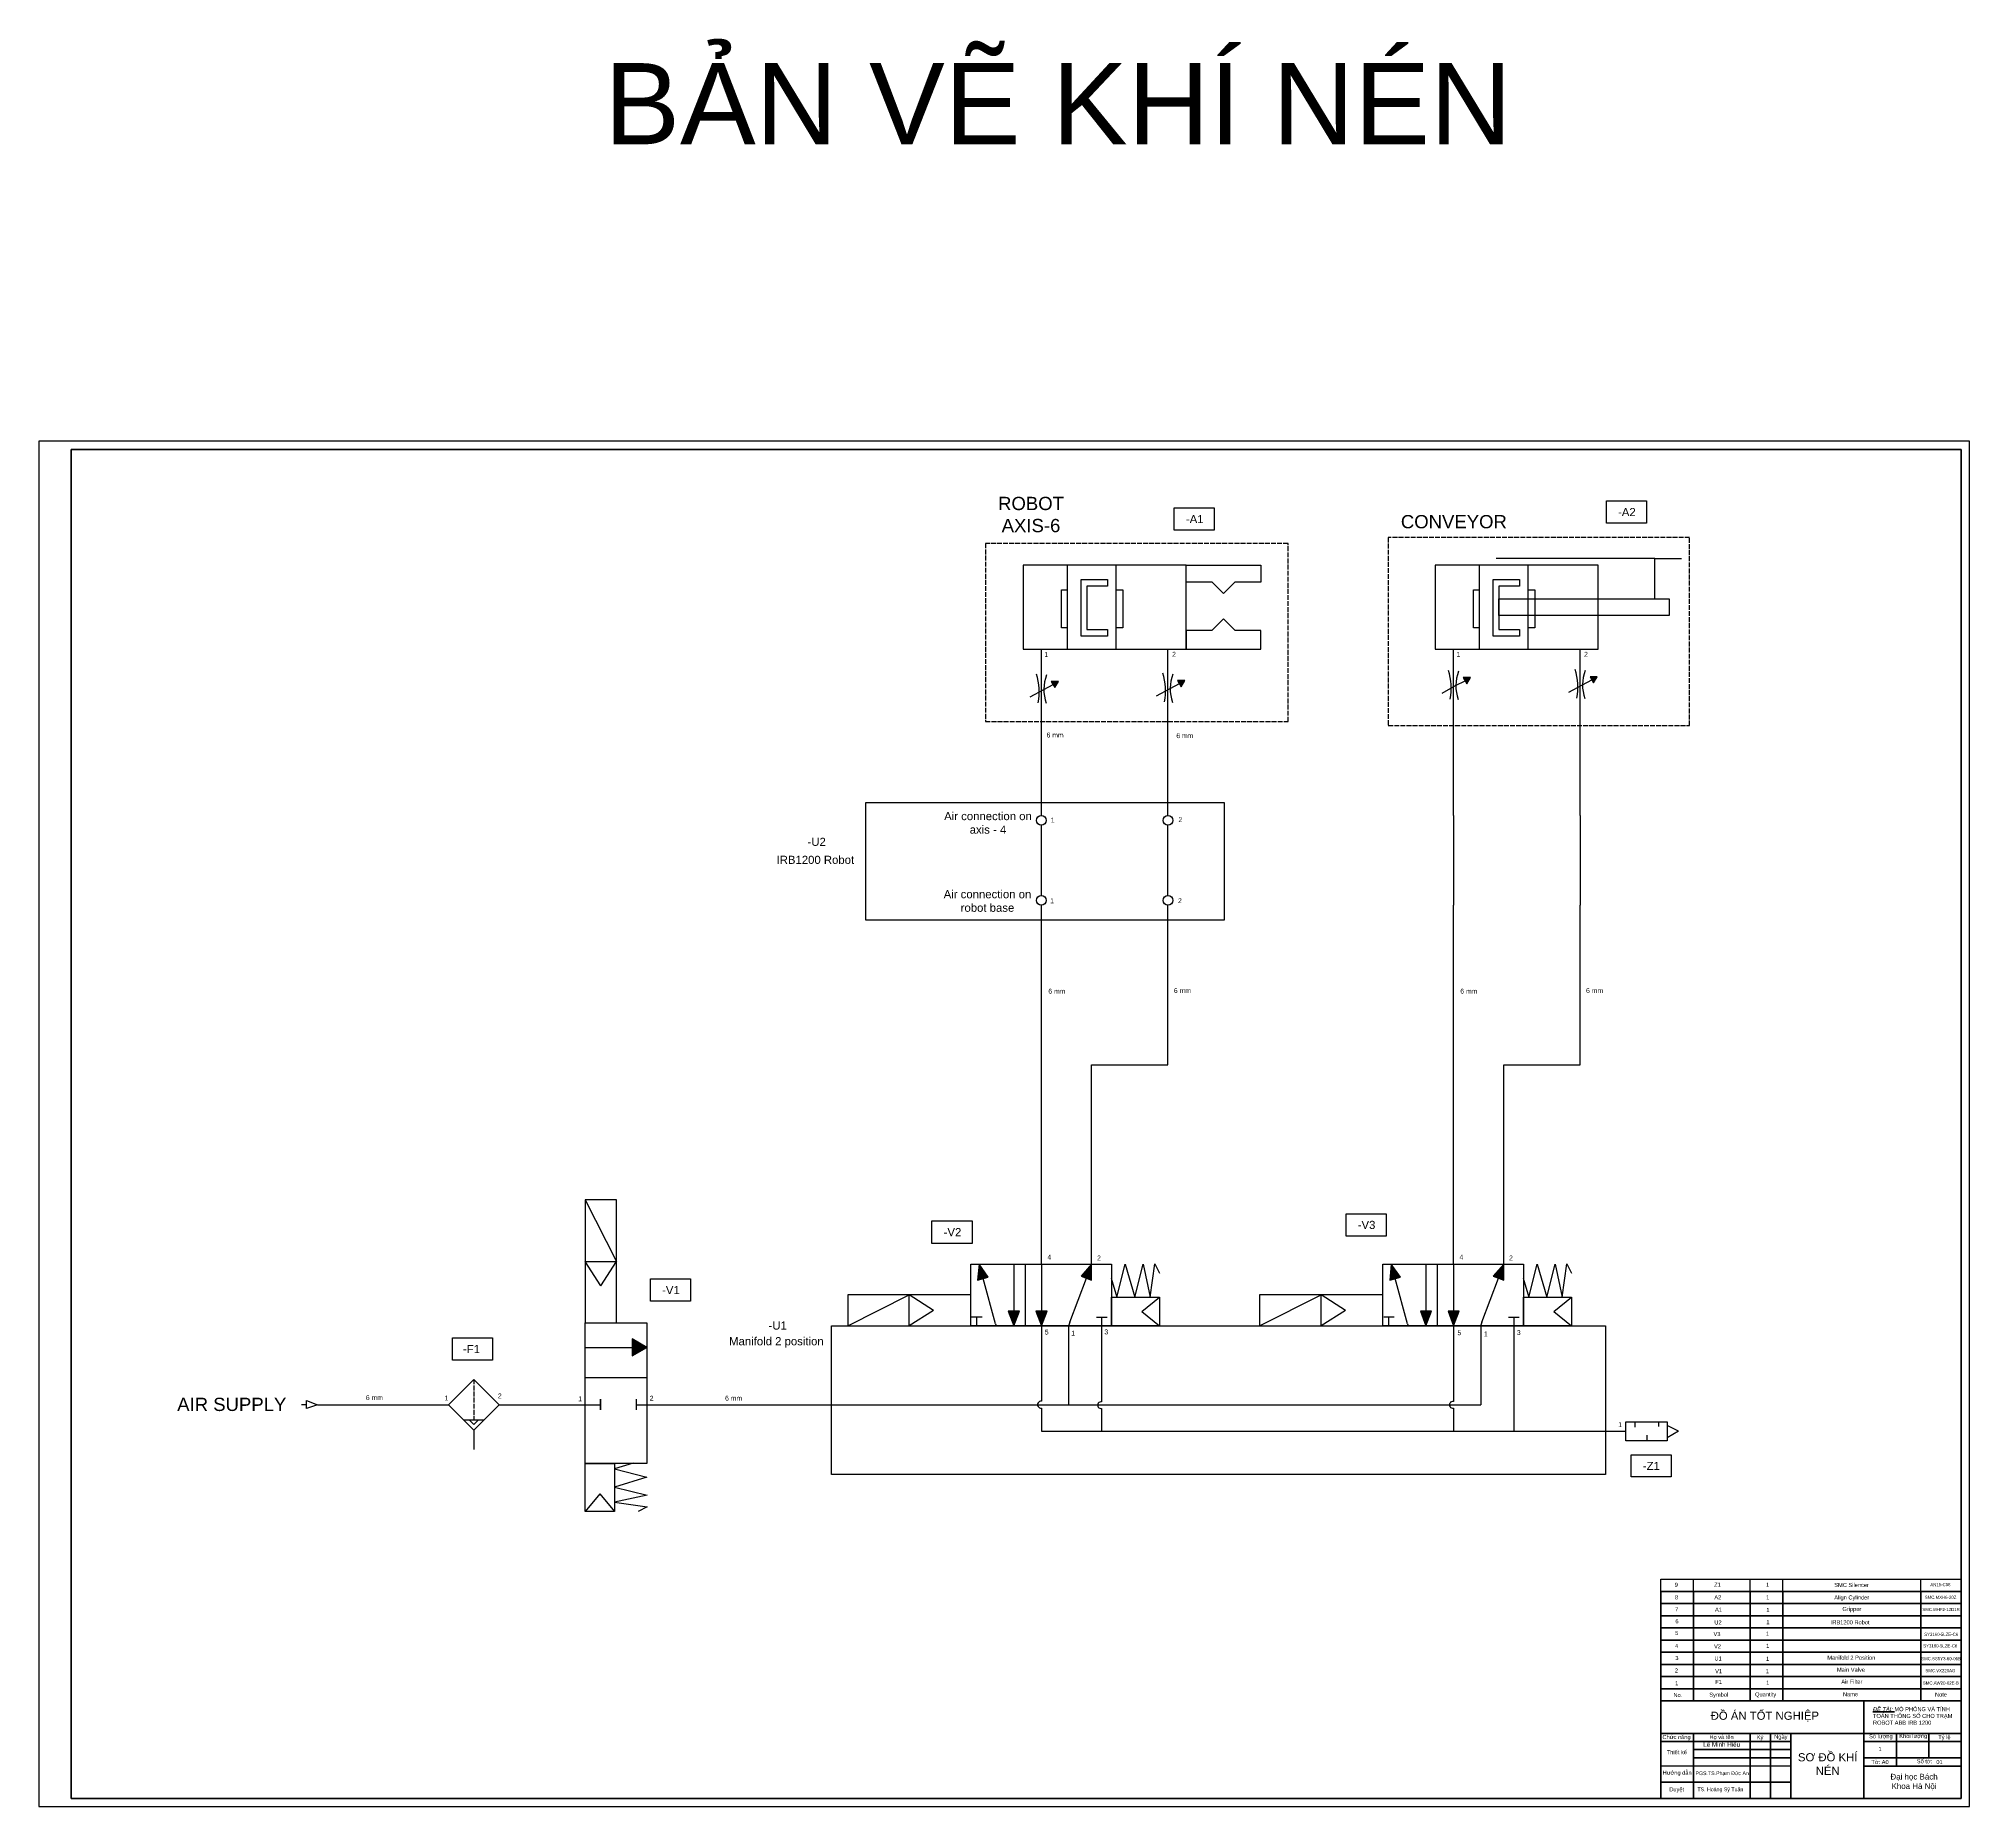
# Model space of a CAD drawing. Header units: inches. Extents: x 202 to 3097, y 126 to 1215.
# Drawn here: x 1908 to 3097, y 126 to 1215 of the extents above; entities that cross this region are included whole.
import ezdxf

# ---------------------------------------------------------------- set-up
doc = ezdxf.new("R2010")
doc.units = ezdxf.units.IN
doc.header["$MEASUREMENT"] = 0
doc.linetypes.add('AM_ISO02W050x2', pattern=[3.75, 3, -0.75])
doc.layers.add('0-netdam', color=7, linetype='Continuous', lineweight=30)
doc.layers.add('NetManh', color=7, linetype='Continuous', lineweight=15)
for name, color, linetype in [('FORMAT', 7, 'Continuous'), ('Nét đứt', 7, 'AM_ISO02W050x2'), ('PDF2_Text', 7, 'Continuous'), ('SYMS', 7, 'Continuous')]:
    doc.layers.add(name, color=color, linetype=linetype)
doc.styles.add('Arial', font='arial.ttf')
doc.styles.add('Kiểu 1', font='arial.ttf', dxfattribs={"height": 5})
doc.styles.get("Standard").update_dxf_attribs({"font": 'arial.ttf'})

msp = doc.modelspace()

# ---------------------------------------------------------------- linework, layer by layer
for p, q in [((3097.2, 966.5), (1908.2, 966.5)), ((1908.2, 966.5), (1908.2, 125.5)), ((3097.2, 125.5), (3097.2, 966.5)), ((2903.5, 894.4), (2805.7, 894.4)), ((2903.5, 869.5), (2903.5, 894.4)), ((2903.5, 894.4), (2919.9, 894.4)), ((2637.9, 872.7), (2630.8, 879.7)), ((2637.9, 872.7), (2644.9, 879.7)), ((2637.9, 857.1), (2630.7, 849.9)), ((2637.9, 857.1), (2645, 849.9)), ((2525.7, 736), (2525.7, 838.5)), ((2603.6, 736), (2603.6, 838.5)), ((2779.4, 736), (2779.4, 838.5)), ((2857.4, 736), (2857.4, 838.5)), ((2785.5, 821), (2787.6, 817.1)), ((2789.9, 820.9), (2785.5, 821)), ((2787.6, 817.1), (2789.9, 820.9)), ((2863.6, 821.5), (2865.6, 817.7)), ((2868, 821.4), (2863.6, 821.5)), ((2865.6, 817.7), (2868, 821.4)), ((2518.7, 809.1), (2527.2, 813.6)), ((2527.2, 813.6), (2532.9, 816.7)), ((2531.8, 818.6), (2533.9, 814.8)), ((2536.2, 818.5), (2531.8, 818.6)), ((2533.9, 814.8), (2536.2, 818.5)), ((2596.5, 809.7), (2604.9, 814.2)), ((2604.9, 814.2), (2610.7, 817.2)), ((2609.6, 819.2), (2611.7, 815.3)), ((2614, 819.1), (2609.6, 819.2)), ((2611.7, 815.3), (2614, 819.1)), ((2772.4, 811.4), (2780.8, 816)), ((2780.8, 816), (2786.6, 819)), ((2850.4, 812), (2858.9, 816.5)), ((2858.9, 816.5), (2864.6, 819.5)), ((2525.7, 686.7), (2525.7, 730)), ((2603.6, 686.7), (2603.6, 730)), ((2779.4, 736), (2779.4, 680.7)), ((2857.4, 736), (2857.4, 680.7)), ((2525.7, 459.5), (2525.7, 680.7)), ((2603.6, 582.4), (2603.6, 680.7)), ((2779.4, 459.5), (2779.4, 680.7)), ((2857.4, 582.4), (2857.4, 680.7)), ((2556.6, 459.5), (2556.6, 582.4)), ((2556.6, 582.4), (2603.6, 582.4)), ((2810.4, 459.5), (2810.4, 582.4)), ((2810.4, 582.4), (2857.4, 582.4)), ((2244.8, 499.2), (2264, 461.3)), ((2244.8, 461.3), (2264, 461.3)), ((2254.4, 446.3), (2244.8, 461.3)), ((2254.4, 446.3), (2264, 461.3)), ((2487.4, 459.5), (2486.4, 449.8)), ((2493, 451.6), (2487.4, 459.5)), ((2508.7, 459.5), (2508.7, 430.6)), ((2515.9, 421.5), (2515.9, 459.5)), ((2525.7, 459.5), (2525.7, 430.6)), ((2556.6, 459.5), (2550.2, 452.2)), ((2550.2, 452.2), (2556.6, 449.8)), ((2556.6, 449.8), (2556.6, 459.5)), ((2572.2, 439.3), (2577.2, 459.5)), ((2577.2, 459.5), (2583.3, 439.3)), ((2583.3, 439.3), (2588.3, 459.6)), ((2588.3, 459.6), (2592.7, 439.3)), ((2592.7, 439.3), (2595.6, 459.7)), ((2595.6, 459.7), (2598.4, 454.1)), ((2741.1, 459.5), (2740.2, 449.8)), ((2746.8, 451.6), (2741.1, 459.5)), ((2762.5, 459.5), (2762.5, 430.6)), ((2769.6, 421.5), (2769.6, 459.5)), ((2779.4, 459.5), (2779.4, 430.6)), ((2810.4, 459.5), (2803.9, 452.2)), ((2803.9, 452.2), (2810.4, 449.8)), ((2810.4, 449.8), (2810.4, 459.5)), ((2825.9, 439.3), (2830.9, 459.5)), ((2830.9, 459.5), (2837, 439.3)), ((2837, 439.3), (2842, 459.6)), ((2842, 459.6), (2846.4, 439.3)), ((2846.4, 439.3), (2849.2, 459.7)), ((2849.2, 459.7), (2852.1, 454.1)), ((2406.5, 421.5), (2444.3, 440.6)), ((2444.3, 421.5), (2444.3, 440.6)), ((2459.3, 431.1), (2444.3, 440.6)), ((2486.4, 449.8), (2493, 451.6)), ((2497.4, 422.8), (2489.8, 450.7)), ((2543.3, 423.9), (2553.4, 450.9)), ((2568.7, 450.9), (2572.2, 439.3)), ((2660.1, 421.5), (2698, 440.6)), ((2698, 421.5), (2698, 440.6)), ((2713, 431.1), (2698, 440.6)), ((2740.2, 449.8), (2746.8, 451.6)), ((2751.2, 422.8), (2743.5, 450.7)), ((2797, 423.9), (2807.2, 450.9)), ((2822.4, 450.9), (2825.9, 439.3)), ((2459.3, 431.1), (2444.3, 421.5)), ((2512.2, 430.6), (2505.3, 430.6)), ((2505.3, 430.6), (2508.7, 421.5)), ((2508.7, 421.5), (2512.2, 430.6)), ((2529.2, 430.6), (2522.3, 430.6)), ((2522.3, 430.6), (2525.7, 421.5)), ((2525.7, 421.5), (2529.2, 430.6)), ((2587.6, 430.4), (2598.4, 439.3)), ((2587.6, 430.4), (2598.4, 421.5)), ((2713, 431.1), (2698, 421.5)), ((2766, 430.6), (2759.1, 430.6)), ((2759.1, 430.6), (2762.5, 421.5)), ((2762.5, 421.5), (2766, 430.6)), ((2783, 430.6), (2776.1, 430.6)), ((2776.1, 430.6), (2779.4, 421.5)), ((2779.4, 421.5), (2783, 430.6)), ((2841.2, 430.4), (2852.1, 439.3)), ((2841.2, 430.4), (2852.1, 421.5)), ((2485.9, 421.5), (2485.9, 427)), ((2497.4, 422.8), (2497.8, 421.5)), ((2525.7, 421.5), (2525.7, 375.1)), ((2542.8, 422.6), (2542.4, 421.5)), ((2542.4, 421.5), (2542.4, 373)), ((2543.3, 423.9), (2542.8, 422.6)), ((2559.6, 427), (2566.1, 427)), ((2562.8, 427), (2562.8, 421.5)), ((2562.8, 421.5), (2562.8, 374.8)), ((2739.7, 421.5), (2739.7, 427)), ((2751.2, 422.8), (2751.5, 421.5)), ((2779.4, 421.5), (2779.4, 375)), ((2796.6, 422.6), (2796.1, 421.5)), ((2796.3, 422.1), (2796.3, 373)), ((2797, 423.9), (2796.6, 422.6)), ((2813.3, 427), (2819.9, 427)), ((2816.6, 427), (2816.6, 421.5)), ((2816.6, 421.5), (2816.6, 356.7)), ((2244.8, 408.2), (2273.7, 408.2)), ((2273.7, 413.6), (2273.7, 403.1)), ((2282.8, 408.2), (2273.7, 413.6)), ((2273.7, 403.1), (2282.8, 408.2)), ((2160.5, 373), (2176.2, 388.6)), ((2191.8, 373), (2176.2, 388.6)), ((2244.8, 389.7), (2282.8, 389.7)), ((2073.1, 373), (2070.1, 373)), ((2073.1, 373), (2073.1, 375.5)), ((2073.1, 375.5), (2080, 373)), ((2080, 373), (2073.1, 370.6)), ((2073.1, 370.6), (2073.1, 373)), ((2080, 373), (2160.5, 373)), ((2160.5, 373), (2176.2, 357.3)), ((2191.8, 373), (2176.2, 357.3)), ((2191.8, 373), (2254.2, 373)), ((2254.2, 376.4), (2254.2, 369.9)), ((2276.1, 373), (2339.9, 373)), ((2339.9, 373), (2396.4, 373)), ((2396.4, 373), (2542.4, 373)), ((2525.7, 370.9), (2525.7, 356.7)), ((2542.4, 373), (2796.3, 373)), ((2562.8, 370.6), (2562.8, 356.7)), ((2779.4, 370.8), (2779.4, 356.7)), ((2169.8, 363.7), (2182.5, 363.7)), ((2176.2, 360.8), (2173.2, 363.7)), ((2176.2, 360.8), (2179.1, 363.7)), ((2176.2, 357.3), (2176.2, 345.5)), ((2525.7, 356.7), (2779.4, 356.7)), ((2779.4, 356.7), (2885.5, 356.7)), ((2891.1, 362.4), (2891.1, 359.1)), ((2905.8, 362.4), (2905.8, 359.5)), ((2918.1, 356.6), (2911.1, 360.2)), ((2898.5, 354.2), (2898.5, 350.7)), ((2918.1, 356.6), (2911.1, 352.6)), ((2274.3, 336.9), (2262.7, 333.4)), ((2262.7, 333.4), (2282.8, 328.4)), ((2282.8, 328.4), (2262.7, 322.3)), ((2262.7, 322.3), (2283, 317.3)), ((2253.7, 318.1), (2244.8, 307.2)), ((2253.7, 318.1), (2262.7, 307.2)), ((2283, 317.3), (2262.7, 312.9)), ((2262.7, 312.9), (2283, 310.1)), ((2283, 310.1), (2277.4, 307.2)), ((2907.2, 258), (2907.2, 265.5)), ((2907.2, 265.5), (3092.2, 265.5)), ((2927.2, 258), (2927.2, 265.5)), ((2962.2, 258), (2962.2, 265.5)), ((2982.2, 258), (2982.2, 265.5)), ((3067.2, 258), (3067.2, 265.5)), ((1908.2, 125.5), (3097.2, 125.5))]:
    msp.add_line(p, q)
at = {"lineweight": 35}
for p, q in [((3092.2, 961.5), (1928.2, 961.5)), ((1928.2, 961.5), (1928.2, 130.5)), ((3092.2, 961.5), (3092.2, 130.5)), ((2907.2, 190.5), (2907.2, 130.5)), ((2927.2, 170.5), (2927.2, 130.5)), ((2927.2, 160.5), (2987.2, 160.5)), ((2927.2, 155.5), (2987.2, 155.5)), ((3032.2, 165.5), (3092.2, 165.5)), ((3032.2, 155.5), (3092.2, 155.5)), ((2907.2, 150.6), (2987.2, 150.3)), ((3032.2, 150.3), (3092.2, 150.3)), ((3092.2, 130.5), (1928.2, 130.5))]:
    msp.add_line(p, q, dxfattribs=at)
for points in [[(2873.6, 929.8), (2898.3, 929.8), (2898.3, 916.1), (2873.6, 916.1)], [(2607.4, 925.5), (2632.1, 925.5), (2632.1, 911.8), (2607.4, 911.8)], [(2514.5, 838.5), (2614.9, 838.5), (2614.9, 890.2), (2514.5, 890.2)], [(2768.2, 838.5), (2868.6, 838.5), (2868.6, 890.2), (2768.2, 890.2)], [(2807.4, 869.5), (2912.3, 869.5), (2912.3, 859.2), (2807.4, 859.2)], [(2417.6, 743.9), (2638.3, 743.9), (2638.3, 671.4), (2417.6, 671.4)], [(2244.8, 423.4), (2264, 423.4), (2264, 499.2), (2244.8, 499.2)], [(2713.3, 490.6), (2738, 490.6), (2738, 476.9), (2713.3, 476.9)], [(2458.3, 486.2), (2483, 486.2), (2483, 472.4), (2458.3, 472.4)], [(2482.2, 421.5), (2482.2, 459.5), (2568.8, 459.5), (2568.8, 421.5)], [(2735.9, 421.5), (2735.9, 459.5), (2822.5, 459.5), (2822.5, 421.5)], [(2284.9, 450.5), (2309.6, 450.5), (2309.6, 436.8), (2284.9, 436.8)], [(2482.2, 421.5), (2482.2, 440.6), (2406.5, 440.6), (2406.5, 421.5)], [(2735.9, 421.5), (2735.9, 440.6), (2660.1, 440.6), (2660.1, 421.5)], [(2568.8, 421.5), (2568.8, 439.3), (2598.4, 439.3), (2598.4, 421.5)], [(2822.5, 421.5), (2822.5, 439.3), (2852.1, 439.3), (2852.1, 421.5)], [(2244.8, 423.4), (2282.8, 423.4), (2282.8, 336.8), (2244.8, 336.8)], [(2396.4, 421.5), (2873, 421.5), (2873, 329.9), (2396.4, 329.9)], [(2163, 414.2), (2187.7, 414.2), (2187.7, 400.5), (2163, 400.5)], [(2885.5, 362.4), (2911.1, 362.4), (2911.1, 350.7), (2885.5, 350.7)], [(2244.8, 336.8), (2262.7, 336.8), (2262.7, 307.2), (2244.8, 307.2)], [(2888.8, 342.2), (2913.5, 342.2), (2913.5, 328.5), (2888.8, 328.5)]]:
    msp.add_lwpolyline(points, close=True)
for points in [[(2541.8, 838.5), (2541.8, 890.2)], [(2550.2, 877.2), (2550.2, 881.4), (2566.5, 881.4), (2566.5, 877.2), (2553.6, 877.2)], [(2550.2, 850.6), (2550.2, 881.4), (2553.6, 881.4)], [(2571.5, 890.2), (2571.5, 838.5)], [(2630.8, 879.7), (2614.9, 879.7), (2614.9, 890.2), (2660.8, 890.2), (2660.8, 879.7), (2644.9, 879.7)], [(2795.5, 838.5), (2795.5, 890.2)], [(2803.9, 877.2), (2803.9, 881.4), (2820.2, 881.4), (2820.2, 877.2), (2807.4, 877.2)], [(2803.9, 850.6), (2803.9, 881.4), (2807.4, 881.4)], [(2825.3, 890.2), (2825.3, 838.5)], [(2541.8, 851.6), (2538, 851.6), (2538, 875.1), (2541.8, 875.1)], [(2553.6, 877.2), (2553.6, 850.6)], [(2571.5, 875.1), (2575.8, 875.1), (2575.8, 851.6), (2571.5, 851.6)], [(2795.5, 851.6), (2791.7, 851.6), (2791.7, 875.1), (2795.5, 875.1)], [(2807.4, 877.2), (2807.4, 850.6)], [(2825.3, 875.1), (2829.5, 875.1), (2829.5, 851.6), (2825.3, 851.6)], [(2553.6, 850.6), (2566.5, 850.6), (2566.5, 846.4), (2550.2, 846.4), (2550.2, 850.6)], [(2630.7, 849.9), (2614.9, 849.9), (2614.9, 838.5), (2660.8, 838.5), (2660.8, 849.9), (2645, 849.9)], [(2807.4, 850.6), (2820.2, 850.6), (2820.2, 846.4), (2803.9, 846.4), (2803.9, 850.6)], [(2489.2, 427), (2482.7, 427)], [(2743, 427), (2736.5, 427)], [(2254.2, 369.9), (2254.2, 376.4)], [(2276.1, 376.4), (2276.1, 369.9)]]:
    msp.add_lwpolyline(points)
for centre in [(2525.7, 733), (2603.6, 733), (2525.7, 683.7), (2603.6, 683.7)]:
    msp.add_circle(centre, 3)
for centre, radius, start, end in [((2490.9, 812.3), 33.5, 348.0078, 18.8126), ((2551.5, 813.6), 24.3, 158.4104, 200.2398), ((2568.7, 812.9), 33.5, 348.0078, 18.8126), ((2629.3, 814.1), 24.3, 158.4104, 200.2398), ((2744.6, 814.6), 33.5, 348.0078, 18.8126), ((2805.2, 815.9), 24.3, 158.4104, 200.2398), ((2822.6, 815.2), 33.5, 348.0078, 18.8126), ((2883.2, 816.4), 24.3, 158.4104, 200.2398), ((2525.4, 373), 2.12, 81.8559, 278.1441), ((2562.5, 372.7), 2.12, 81.8559, 278.1441), ((2779.1, 372.9), 2.12, 81.8559, 278.1441)]:
    msp.add_arc(centre, radius, start, end)
at = {"layer": '0-netdam', "lineweight": 35, "transparency": 33554559}
for points in [[(2785.5, 821), (2789.9, 820.9), (2786.5, 819.1)], [(2789.9, 820.9), (2786.5, 819.1), (2787.6, 817.1)], [(2863.6, 821.5), (2868, 821.4), (2864.6, 819.6)], [(2868, 821.4), (2864.6, 819.6), (2865.6, 817.7)], [(2531.8, 818.6), (2536.2, 818.5), (2532.8, 816.7)], [(2536.2, 818.5), (2532.8, 816.7), (2533.9, 814.8)], [(2609.6, 819.2), (2614, 819.1), (2610.6, 817.3)], [(2614, 819.1), (2610.6, 817.3), (2611.7, 815.3)], [(2486.4, 449.8), (2487.4, 459.5), (2489.8, 450.7)], [(2487.4, 459.5), (2489.8, 450.7), (2493, 451.6)], [(2550.2, 452.2), (2556.6, 459.5), (2553.4, 450.9)], [(2556.6, 459.5), (2553.4, 450.9), (2556.6, 449.8)], [(2740.2, 449.8), (2741.1, 459.5), (2743.5, 450.7)], [(2741.1, 459.5), (2743.5, 450.7), (2746.8, 451.6)], [(2803.9, 452.2), (2810.4, 459.5), (2807.2, 450.9)], [(2810.4, 459.5), (2807.2, 450.9), (2810.4, 449.8)], [(2508.7, 421.5), (2508.7, 430.6), (2505.3, 430.6)], [(2512.2, 430.6), (2508.7, 421.5), (2508.7, 430.6)], [(2525.7, 421.5), (2525.7, 430.6), (2522.3, 430.6)], [(2529.2, 430.6), (2525.7, 421.5), (2525.7, 430.6)], [(2762.5, 421.5), (2762.5, 430.6), (2759.1, 430.6)], [(2766, 430.6), (2762.5, 421.5), (2762.5, 430.6)], [(2779.4, 421.5), (2779.4, 430.6), (2776.1, 430.6)], [(2783, 430.6), (2779.4, 421.5), (2779.4, 430.6)], [(2273.7, 413.6), (2282.8, 408.2), (2273.7, 408.2)], [(2282.8, 408.2), (2273.7, 408.2), (2273.7, 403.1)]]:
    msp.add_solid(points, dxfattribs=at)
at = {"layer": 'FORMAT', "lineweight": 35}
for p, q in [((2907.2, 190.5), (3092.2, 190.5)), ((3032.2, 190.5), (3032.2, 130.5)), ((2907.2, 170.5), (3032.2, 170.5)), ((2962.2, 130.5), (2962.2, 170.5)), ((2974.7, 130.5), (2974.7, 170.5)), ((2987.2, 170.5), (2987.2, 130.5)), ((3032.2, 170.5), (3092.2, 170.5)), ((3052.2, 170.5), (3052.2, 150.3)), ((3072.2, 170.5), (3072.2, 155.5)), ((2907.2, 165.5), (2987.2, 165.5)), ((2907.2, 140.5), (2987.2, 140.5))]:
    msp.add_line(p, q, dxfattribs=at)
at = {"layer": 'NetManh', "lineweight": 35}
for p, q in [((3092.2, 258), (2907.2, 258)), ((3092.2, 250.5), (2907.2, 250.5)), ((3092.2, 243), (2907.2, 243)), ((3092.2, 235.5), (2907.2, 235.5)), ((3092.2, 228), (2907.2, 228)), ((3092.2, 220.5), (2907.2, 220.5)), ((3092.2, 213), (2907.2, 213)), ((3092.2, 205.5), (2907.2, 205.5)), ((3092.2, 198), (2907.2, 198)), ((2907.2, 198), (2907.2, 190.5)), ((3092.2, 198), (3092.2, 190.5))]:
    msp.add_line(p, q, dxfattribs=at)
at = {"layer": 'Nét đứt'}
msp.add_line((2176.2, 388.6), (2176.2, 363.7), dxfattribs=at)
for points in [[(2739.3, 791.4), (2924.9, 791.4), (2924.9, 907.2), (2739.3, 907.2)], [(2677.6, 903.6), (2491.2, 903.6), (2491.2, 793.8), (2677.6, 793.8)]]:
    msp.add_lwpolyline(points, close=True, dxfattribs=at)
at = {"layer": 'SYMS', "lineweight": 35}
for p, q in [((2907.2, 198), (2907.2, 258)), ((2927.2, 258), (2927.2, 190.5)), ((2962.2, 258), (2962.2, 190.5)), ((2982.2, 258), (2982.2, 190.5)), ((3067.2, 258), (3067.2, 190.5))]:
    msp.add_line(p, q, dxfattribs=at)

# ---------------------------------------------------------------- texts
at = {"lineweight": 35, "attachment_point": 1}
for s, insert, char_height, width in [('{\\fArial|b0|i1|c163|p34;\\LĐỀ TÀI:} MÔ PHỎNG VÀ TÍNH TOÁN THÔNG SỐ CHO TRẠM ROBOT ABB IRB 1200', (3037.8, 186.7), 2.5, 51.071), ('Tỷ lệ', (3078, 169.5), 2.5, 12.105), ('Số tờ: ', (3064.8, 154.6), 2.5, 17), (' {\\H1.25x;Hướng dẫn}', (2907.5, 147.5), 2, 20.303), ('Tờ: A0', (3036.8, 154.1), 2.5, 13.272), ('{\\fTimes New Roman|b0|i0|c0|p18; \\fArial|b0|i0|c0|p34;\\H1.25x;Duyệt}', (2911.6, 137.3), 2, 10)]:
    msp.add_mtext(s, dxfattribs=dict(at, insert=insert, char_height=char_height, width=width))
at = {"layer": 'FORMAT', "lineweight": 35}
for s, insert, char_height, width, attachment_point in [('\\pxqc; ĐỒ ÁN TỐT NGHIỆP', (2910.1, 183.9), 5, 120.274, 1), ('{\\H0.7273x; \\H1.24995x;Chức năng\\fTimes New Roman|b0|i0|c0|p18;\\H0.72x;^I \\H1.11129x;      }', (2907.4, 169.5), 2.75, 18.882, 1), ('{\\H0.90909x; \\H1x;Họ và tên\\fTimes New Roman|b0|i0|c0|p18;\\H0.72x;^I \\H1.11129x;      }', (2936.1, 169.5), 2.75, 22.479, 1), ('{\\H0.7273x; \\H1.24995x; Ký\\fTimes New Roman|b0|i0|c0|p18;^I\\H0.72x; \\H1.11129x;      }', (2964.5, 169.4), 2.75, 23.232, 1), ('{\\H0.90909x; Ngày\\H0.72x;^I\\fTimes New Roman|b0|i0|c0|p18; \\H1.11129x;      }', (2976, 169.7), 2.75, 22.65, 1), ('Số lượng', (3035.4, 170), 2.5, 18.022, 1), ('Khối lượng', (3054, 170.2), 2.5, 20, 1), ('{\\H0.6364x; \\H1.42849x;Thiết kế\\fTimes New Roman|b0|i0|c0|p18; \\H1x; \\fArial|b0|i0|c0|p34;\\H0.80014x;  }', (2910.1, 160.2), 2.75, 13.215, 1), ('Lê Minh Hiếu', (2933.3, 165), 2.75, 27.996, 1), ('SƠ ĐỒ KHÍ NÉN', (3009.9, 158.3), 5, 39.417, 2), ('1', (3041.2, 162.1), 2.5, 3.7, 1), ('PGS.TS.Phạm Đức An', (2928.5, 147.1), 2.3, 33.119, 1), ('Đại học Bách Khoa Hà Nội', (3063.1, 145.6), 3.5, 41.448, 2), ('01', (3076.8, 154.1), 2.5, 3.7, 1), ('TS. Hoàng Sỹ Tuấn', (2929.7, 137.2), 2.3, 30.87, 1)]:
    msp.add_mtext(s, dxfattribs=dict(at, insert=insert, char_height=char_height, width=width, attachment_point=attachment_point))
at = {"layer": 'NetManh', "lineweight": 35, "attachment_point": 1}
for s, width, heights, insert, char_height in [('9', 2.5, [0], (2915.7, 263.3), 2.5), ('Z1', 11.895, [0], (2940, 263.4), 2.5), ('\\pxqc;SMC Silencer', 58.235, [0], (2995.5, 263.2), 2.5), ('\\pxqc;AN15-C08', 58.235, [0], (3050.2, 263.1), 1.9), ('8', 2.5, [0], (2915.8, 255.6), 2.5), ('A2', 11.895, [0], (2940.1, 255.6), 2.5), ('\\pxqc;Align Cylinder', 58.235, [0], (2995.6, 255.5), 2.5), ('\\pxqc;SMC.MXH6-20Z', 58.235, [0], (3050.3, 255.3), 1.9), ('7', 2.5, [0], (2916, 248.2), 2.5), ('6', 2.5, [0], (2916.1, 240.8), 2.5), ('U2', 11.895, [0], (2940.1, 240.1), 2.5), ('A1', 11.895, [0], (2940.5, 248), 2.5), ('1', 2.5, [0], (2972.1, 240.3), 2.5), ('1', 2.5, [0], (2972.1, 247.8), 2.5), ('\\pxqc;IRB1200 Robot', 50.68, [0], (2998.4, 240.2), 2.5), ('\\pxqc;Gripper', 67.773, [0], (2990.9, 248.4), 2.5), ('\\pxqc;SMC.MHF2-12D1R', 58.235, [0], (3050.6, 247.8), 1.9), ('5', 2.5, [0], (2916, 233.6), 2.5), ('V3', 11.895, [0], (2939.6, 233), 2.5), ('1', 2.5, [0], (2971.8, 233.2), 2.5), ('\\pxqc;SY3160-5LZE-C6', 58.235, [0], (3050.7, 232.5), 1.9), ('4', 2.5, [0], (2915.9, 225.6), 2.5), ('3', 2.5, [0], (2916.1, 218.2), 2.5), ('V2', 11.895, [0], (2939.9, 225.4), 2.5), ('U1', 11.895, [0], (2940.2, 217.9), 2.5), ('Manifold 2 Position', 62.356, [4.71], (3009.7, 218.4), 2.5), ('\\pxqc;SMC.SS5Y3-60-06B', 58.235, [0], (3050.6, 217.5), 1.9), ('\\pxqc;SY3160-5LZE-C6', 58.235, [0], (3050.1, 225.4), 1.9), ('2', 2.5, [0], (2915.8, 210.5), 2.5), ('1', 2.5, [0], (2916, 202.7), 2.5), ('V1', 11.895, [0], (2940.6, 210.1), 2.5), ('F1', 11.895, [0], (2940.7, 203.5), 2.5), ('1', 2.5, [0], (2971.8, 210.1), 2.5), ('1', 2.5, [0], (2972, 203), 2.5), ('Main Valve', 30.847, [3.41], (3015.6, 211), 2.5), ('\\pxqc;Air Filter', 36.725, [4.08], (3006.4, 203.6), 2.5), ('\\pxqc;SMC.AW20-02E-B', 58.235, [0], (3050.5, 202.5), 1.9), ('\\pxqc;SMC.VX220AG', 58.235, [0], (3050.2, 210.1), 1.9), ('No.', 11.895, [0], (2914.9, 195.4), 2.5), ('Symbol', 11.895, [0], (2937, 195.6), 2.5), ('Quantity', 15.865, [5.75], (2965.2, 195.8), 2.5), ('Name', 11.895, [0], (3019.3, 195.9), 2.5), ('Note', 11.895, [0], (3076, 195.7), 2.5)]:
    msp.add_mtext_dynamic_manual_height_columns(s, width=width, gutter_width=12.5, heights=heights, dxfattribs=dict(at, insert=insert, char_height=char_height))
at = {"layer": 'NetManh', "lineweight": 35, "char_height": 2.5, "attachment_point": 1, "style": 'Arial'}
for insert in [(2971.9, 263.3), (2972, 255.6), (2971.9, 217.7), (2972, 225.7)]:
    msp.add_mtext_dynamic_manual_height_columns('1', width=2.5, gutter_width=12.5, heights=[0], dxfattribs=dict(at, insert=insert))
at = {"layer": 'PDF2_Text', "color": 7, "attachment_point": 7, "style": 'Kiểu 1'}
for s, insert, char_height, width in [('\\pxqc;{\\C256;BẢN VẼ KHÍ NÉN}', (2219.7, 1149.5), 50, 632.63), ('\\pxqc;{\\C256;ROBOT AXIS-6}', (2488.2, 910.4), 8.167, 62.191), ('{\\C256;-A1}', (2614.7, 916.1), 5, 20.104), ('\\pxqc;{\\C256;CONVEYOR}', (2748.6, 912.8), 8.167, 62.191), ('{\\C256;-A2}', (2880.8, 920.4), 5, 20.104), ('{\\C256;1}', (2527.5, 833.7), 3, 20.104), ('{\\C256;2}', (2606.2, 833.8), 3, 20.104), ('{\\C256;1}', (2781.3, 833.7), 3, 20.104), ('{\\C256;2}', (2859.9, 833.8), 3, 20.104), ('{\\C256;6 mm}', (2528.9, 784), 3, 20.104), ('{\\C256;6 mm}', (2608.8, 783.6), 3, 20.104), ('\\pxqc;{\\C256;Air connection on axis - 4}', (2461.7, 724.7), 5, 62.191), ('{\\C256;1}', (2531.5, 731.7), 3, 20.104), ('{\\C256;2}', (2610.1, 731.9), 3, 20.104), ('\\pxqc;{\\C256;-U2}', (2356.2, 717.2), 5, 62.191), ('\\pxqc;{\\C256;IRB1200 Robot}', (2355.4, 706.1), 5, 62.191), ('\\pxqc;{\\C256;Air connection on robot base}', (2461.4, 676.6), 5, 62.191), ('{\\C256;1}', (2531.1, 681.9), 3, 20.104), ('{\\C256;2}', (2609.8, 682), 3, 20.104), ('{\\C256;6 mm}', (2530, 626.2), 3, 20.104), ('{\\C256;6 mm}', (2607.3, 626.6), 3, 20.104), ('{\\C256;6 mm}', (2783.7, 626.2), 3, 20.104), ('{\\C256;6 mm}', (2861.1, 626.6), 3, 20.104), ('{\\C256;-V2}', (2465.5, 476.8), 5, 20.104), ('{\\C256;-V3}', (2720.5, 481.2), 5, 20.104), ('{\\C256;4}', (2529.4, 462.4), 3, 20.104), ('{\\C256;2}', (2560, 461.9), 3, 20.104), ('{\\C256;4}', (2783.2, 462.4), 3, 20.104), ('{\\C256;2}', (2813.7, 461.9), 3, 20.104), ('{\\C256;-V1}', (2292.1, 441.1), 5, 20.104), ('\\pxqc;{\\C256;-U1}', (2332.2, 419.2), 5, 62.191), ('{\\C256;5}', (2527.8, 416.2), 3, 20.104), ('{\\C256;1}', (2544.1, 415.6), 3, 20.104), ('{\\C256;3}', (2564.5, 416.3), 3, 20.104), ('{\\C256;5}', (2781.9, 415.8), 3, 20.104), ('{\\C256;1}', (2798.2, 415.1), 3, 20.104), ('{\\C256;3}', (2818.5, 415.9), 3, 20.104), ('{\\C256;-F1}', (2169.5, 404.8), 5, 20.104), ('\\pxqc;{\\C256;Manifold 2 position}', (2331.4, 408.1), 5, 62.191), ('{\\C256;AIR SUPPLY}', (1993.5, 369), 8.167, 67.538), ('{\\C256;6 mm}', (2109.7, 375.8), 3, 20.104), ('{\\C256;1}', (2158.2, 375.6), 3, 20.104), ('{\\C256;2}', (2191, 376.9), 3, 20.104), ('{\\C256;1}', (2240.5, 375.1), 3, 20.104), ('{\\C256;2}', (2284.5, 375.5), 3, 20.104), ('{\\C256;6 mm}', (2330.9, 375.5), 3, 20.104), ('{\\C256;1}', (2880.9, 359.2), 3, 20.104), ('{\\C256;-Z1}', (2896.1, 332.8), 5, 20.104)]:
    msp.add_mtext(s, dxfattribs=dict(at, insert=insert, char_height=char_height, width=width))

doc.saveas('drawing.dxf')
